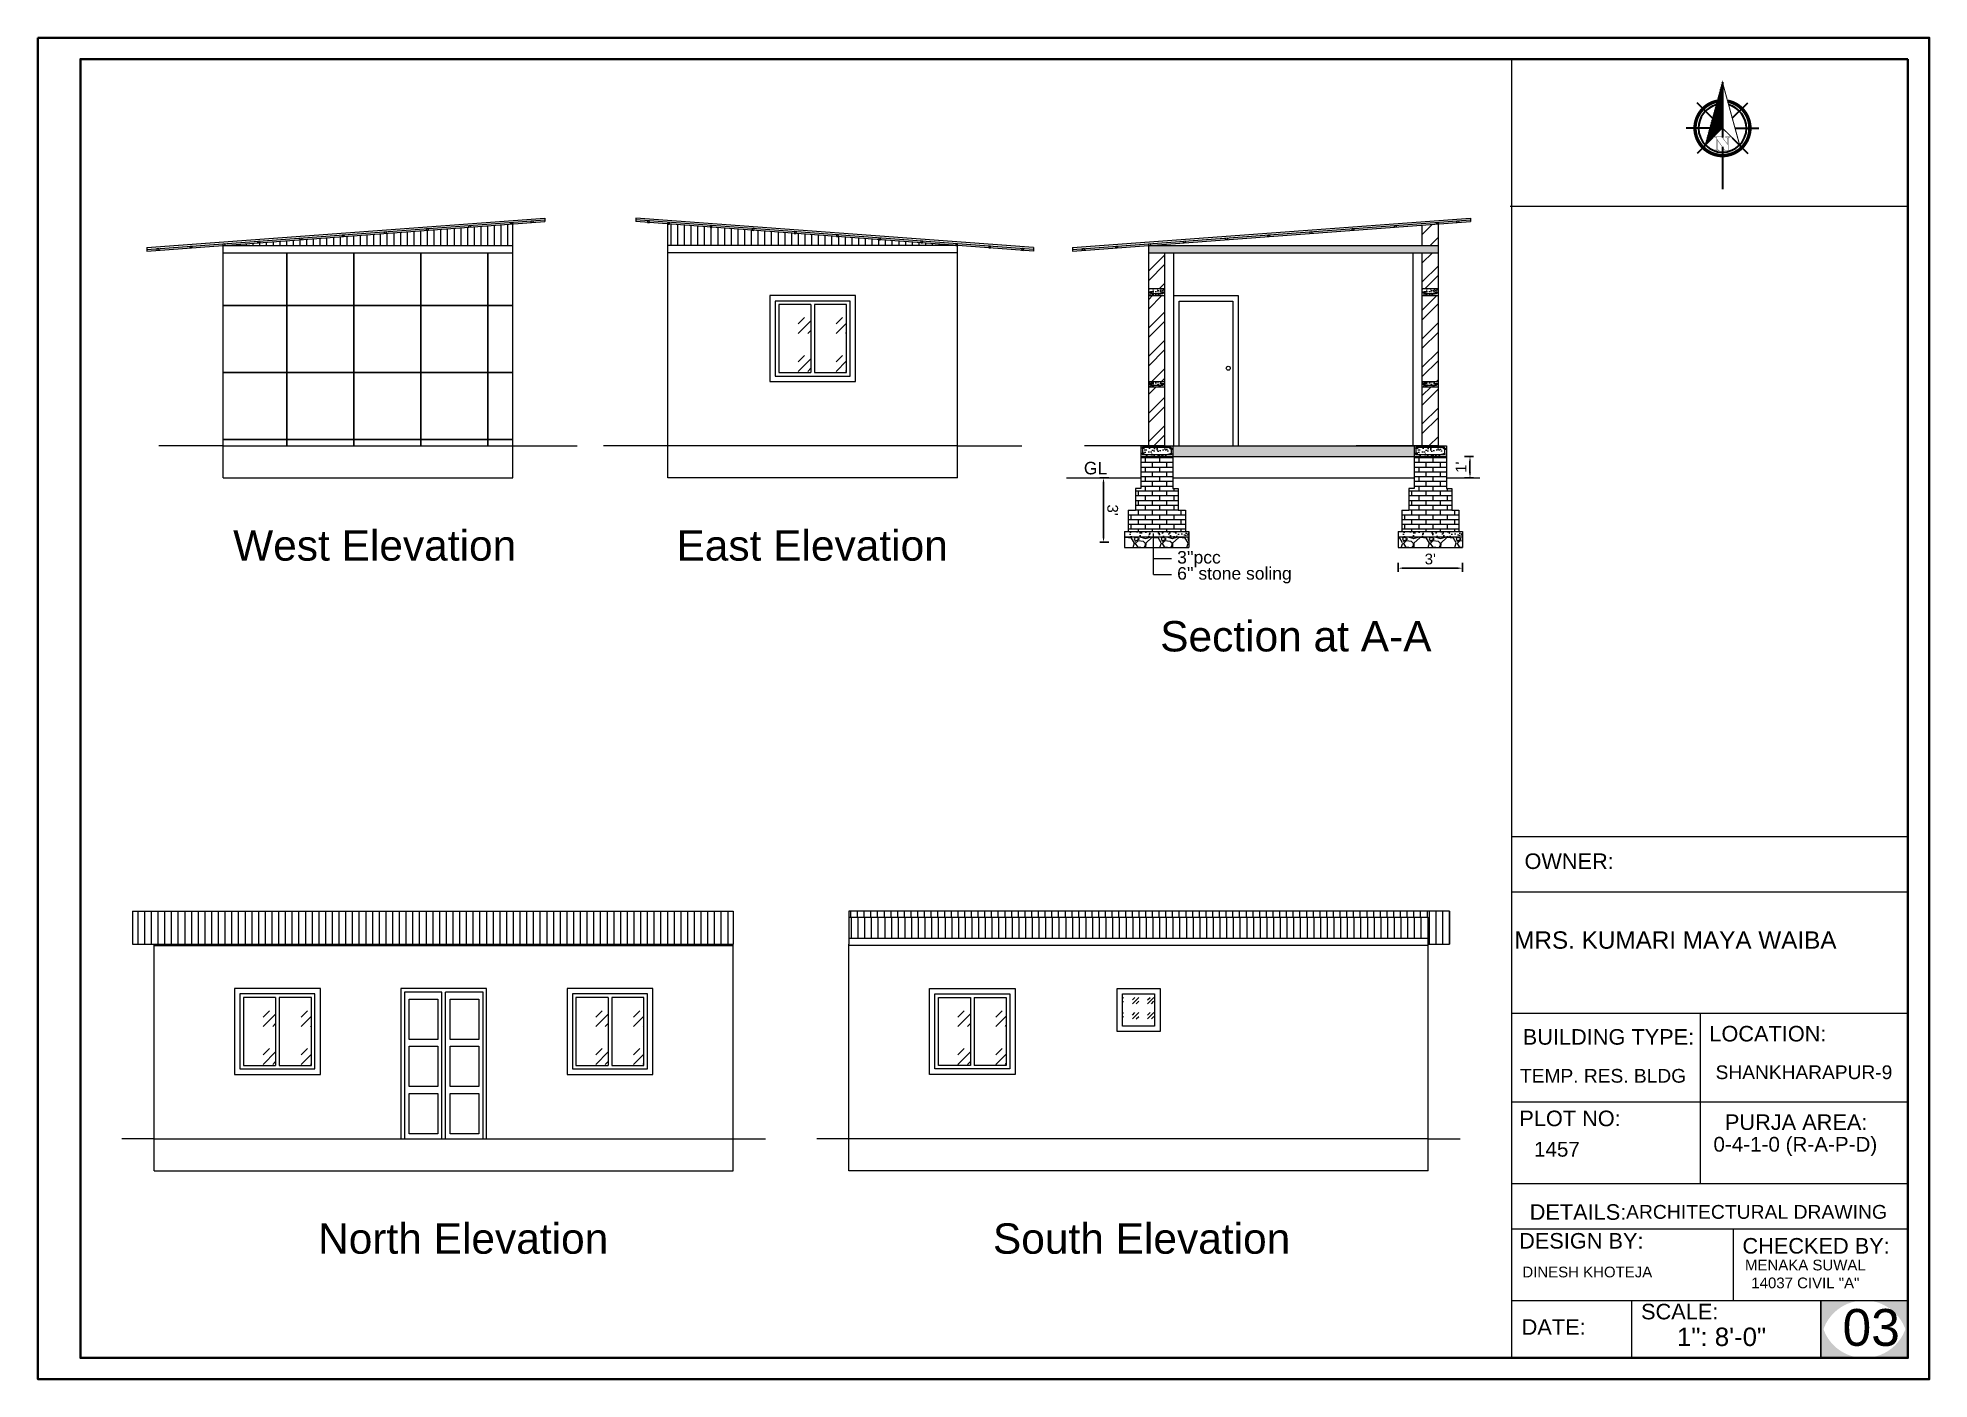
# Model space of a CAD drawing. Header units: inches. Extents: x 54699 to 80583, y -8431 to -3547.
# Drawn here: x 74997 to 76055, y -7188 to -6437 of the extents above; entities that cross this region are included whole.
import ezdxf

# ---------------------------------------------------------------- set-up
doc = ezdxf.new("R2010")
doc.units = ezdxf.units.IN
doc.header["$LTSCALE"] = 0.5
doc.header["$MEASUREMENT"] = 0
doc.header["$PDMODE"] = 66
for name, color, linetype, lineweight in [('1', 7, 'Continuous', 25), ('Dimention', 5, 'Continuous', 20), ('door', 202, 'Continuous', 5), ('Siteplan', 7, 'Continuous', 30), ('steps', 253, 'Continuous', 20), ('TEXT', 220, 'Continuous', 9), ('WALL - A', 1, 'Continuous', 40)]:
    doc.layers.add(name, color=color, linetype=linetype, lineweight=lineweight)
doc.layers.add('Normal Wall', color=7, linetype='Continuous', lineweight=35, true_color=0xffaf89)
doc.layers.add('Rear Wall', color=7, linetype='Continuous', lineweight=20, true_color=0xd4e480)
doc.layers.add('REBARS', color=5, linetype='Continuous')
doc.styles.add('Lettring Text', font='arial.ttf')
doc.styles.get("Standard").update_dxf_attribs({"font": 'arial.ttf'})
doc.styles.add('SwissBT', font='swiss.ttf', dxfattribs={"height": 12})
doc.dimstyles.new('Copy of Standard', dxfattribs={"dimtxt": 6, "dimasz": 2.875, "dimexe": 2, "dimexo": 4, "dimgap": 2, "dimtad": 1, "dimdec": 0, "dimrnd": 1, "dimzin": 0, "dimdsep": 46, "dimlunit": 4, "dimtxsty": 'Lettring Text', "dimcen": 0.1, "dimclrd": 7, "dimclre": 7, "dimclrt": 7, "dimazin": 0, "dimtfac": 0.645, "dimtdec": 0, "dimtmove": 1, "dimatfit": 0, "dimfxl": 3, "dimfxlon": 1, "dimtfillclr": 256, "dimtolj": 1, "dimtzin": 0, "dimlwd": -1, "dimlwe": -1, "dimarcsym": 2})
pattern_1 = [(45, (-287089.584, 24050.212), (21.21320344, 0), [12.5, -17.5]), (45, (-287084.28, 24050.212), (21.21320344, 0), [5, -25]), (45, (-287089.584, 24055.516), (21.21320344, 0), [5, -25])]
pattern_2 = [(45, (-287000.255, 23662.424), (21.21320344, 0), [12.5, -17.5]), (45, (-286994.952, 23662.424), (21.21320344, 0), [5, -25]), (45, (-287000.255, 23667.728), (21.21320344, 0), [5, -25])]
pattern_3 = [(45, (-287202.91, 23662.424), (21.21320344, 0), [12.5, -17.5]), (45, (-287197.607, 23662.424), (21.21320344, 0), [5, -25]), (45, (-287202.91, 23667.728), (21.21320344, 0), [5, -25])]
pattern_4 = [(45, (-287388.91, 23662.424), (21.21320344, 0), [12.5, -17.5]), (45, (-287383.607, 23662.424), (21.21320344, 0), [5, -25]), (45, (-287388.91, 23667.728), (21.21320344, 0), [5, -25])]
pattern_5 = [(45, (-285433.003, 24050.212), (-7.9549513, 7.9549513), []), (45, (-285427.7, 24050.212), (-7.9549513, 7.9549513), [])]
pattern_6 = [(228.0127875, (-285422.2029, 24065.2122), (-120, -135), [2.01804, -199.7863207]), (184.96974073, (-285423.5529, 24063.7122), (180, 15), [3.46302, -342.8388714]), (132.51044708, (-285427.0029, 24063.4122), (150, -165), [2.44182, -241.74048894]), (267.273689, (-285432.8529, 24059.6622), (15, 300), [3.15357, -312.2033706]), (292.83365418, (-285433.0029, 24056.5122), (-75, 180), [3.092325, -306.1405969]), (357.273689, (-285431.8029, 24053.6622), (-300, 15), [3.15357, -312.2033706]), (37.69424047, (-285428.6529, 24053.5122), (-195, -150), [4.170435, -412.87272823]), (72.25532837, (-285425.3529, 24056.0622), (105, 330), [3.93732, -389.79482245]), (121.42956562, (-285424.1529, 24059.8122), (-120, 195), [3.16425, -313.26109665]), (175.2363583, (-285425.8029, 24062.5122), (165, -15), [3.61248, -177.0114387]), (222.3974378, (-285429.4029, 24062.8122), (-180, -165), [4.67172, -462.5006251]), (138.81407483, (-285418.0029, 24059.5122), (-105, 90), [1.594515, -157.8576722]), (171.4692344, (-285419.2029, 24060.5622), (195, -30), [3.033555, -300.32267124]), (225, (-285422.203, 24061.012), (-2e-15, -15), [2.121315, -19.09188844]), (203.1985905, (-285423.253, 24062.8122), (75, 30), [1.14237, -113.0942266]), (291.8014095, (-285424.303, 24062.3622), (-15, 45), [1.615545, -79.1619271]), (30.9637565, (-285423.703, 24060.8622), (45, 30), [2.623935, -84.8403434]), (161.5650512, (-285421.453, 24062.212), (30, -15), [1.897365, -45.5367999]), (16.38954033, (-285433.0029, 24062.3622), (150, 45), [2.658, -263.1426772]), (70.34617594, (-285430.4529, 24063.1122), (-60, -165), [2.229915, -220.7611162]), (293.1985905, (-285421.453, 24065.2122), (-30, 75), [2.284725, -111.9518716]), (343.61045967, (-285420.5529, 24063.1122), (-150, 45), [2.658, -263.1426772]), (339.4439548, (-285433.003, 24053.0622), (-75, 30), [2.5632, -125.5968562]), (294.77514057, (-285430.6029, 24052.1622), (-75, 165), [2.14767, -212.61964595]), (66.8014095, (-285421.303, 24050.2122), (30, 75), [2.284725, -111.9518716]), (17.35402464, (-285420.4029, 24052.3122), (-195, -60), [2.514465, -248.9313542]), (69.4439548, (-285428.653, 24050.2122), (-30, -75), [1.2816, -126.8784562]), (101.3099325, (-285422.203, 24050.2122), (-15, 60), [0.76485, -75.7204427]), (165.9637565, (-285422.353, 24050.9622), (45, -15), [3.092325, -58.7542594]), (186.00900596, (-285425.3529, 24051.7122), (150, 15), [2.86575, -283.7088476]), (303.6900675, (-285423.703, 24059.5122), (-15, 30), [2.16333, -51.91993913]), (353.15722659, (-285422.5029, 24057.7122), (255, -30), [3.77691, -373.91343936]), (60.9453959, (-285418.7529, 24057.2622), (-60, -105), [1.54434, -152.8901121]), (90, (-285418.003, 24058.612), (-15, 15), [0.9, -14.1]), (120.25643716, (-285425.6529, 24052.1622), (60, -105), [2.08386, -206.30279984]), (48.0127875, (-285426.7029, 24053.9622), (120, 135), [4.03608, -197.7682807]), (0, (-285424.003, 24056.962), (15, 15), [3.9, -11.1]), (325.30484647, (-285420.1029, 24056.9622), (150, -105), [2.37171, -234.7991145]), (254.0546041, (-285418.153, 24055.6122), (-15, -60), [2.18403, -107.01761834]), (207.64597536, (-285418.7529, 24053.5122), (-285, -150), [3.555975, -352.04211273]), (175.42607874, (-285421.9029, 24051.8622), (-195, 15), [3.761985, -372.4361011])]
pattern_7 = [(50, (11295.164, 109846.567), (5.73808146, -0.50201708), [0.6, -6.6]), (355, (11295.164, 109846.567), (-1.11001067, 6.01753707), [0.48, -5.28]), (100.4514, (11295.6424, 109846.525), (4.62807505, 5.51551634), [0.50992152, -5.6091369]), (46.1842, (11295.164, 109848.167), (8.5379284, -1.3241521), [0.9, -9.9]), (96.6356, (11295.876, 109848.057), (7.47730164, 7.79294297), [0.7648823, -8.413704]), (351.1842, (11295.164, 109848.167), (7.47729556, 7.7929488), [0.72, -7.92]), (21, (11295.964, 109847.767), (4.77525642, -3.22095113), [0.6, -6.6]), (326, (11295.964, 109847.767), (1.94652266, 5.80120036), [0.48, -5.28]), (71.4514, (11296.362, 109847.4985), (6.72178103, 2.58024397), [0.50992152, -5.6091369]), (37.5, (11295.1642, 109846.567), (0.097278843, 2.66315083), [0, -5.216, 0, -5.36, 0, -5.3]), (7.5, (11295.1642, 109846.567), (2.1045563, 3.155293695), [0, -3.056, 0, -5.096, 0, -2.02]), (327.5, (11293.3802, 109846.567), (4.27057949, -0.180438974), [0, -2, 0, -6.24, 0, -8.28]), (317.5, (11292.5802, 109846.567), (4.66548935, 0.80083986), [0, -2.6, 0, -4.144, 0, -5.88])]
pattern_8 = [(50, (11448.164, 109846.567), (5.73808146, -0.50201708), [0.6, -6.6]), (355, (11448.164, 109846.567), (-1.11001067, 6.01753707), [0.48, -5.28]), (100.4514, (11448.6424, 109846.525), (4.62807505, 5.51551634), [0.50992152, -5.6091369]), (46.1842, (11448.164, 109848.167), (8.5379284, -1.3241521), [0.9, -9.9]), (96.6356, (11448.876, 109848.057), (7.47730164, 7.79294297), [0.7648823, -8.413704]), (351.1842, (11448.164, 109848.167), (7.47729556, 7.7929488), [0.72, -7.92]), (21, (11448.964, 109847.767), (4.77525642, -3.22095113), [0.6, -6.6]), (326, (11448.964, 109847.767), (1.94652266, 5.80120036), [0.48, -5.28]), (71.4514, (11449.362, 109847.4985), (6.72178103, 2.58024397), [0.50992152, -5.6091369]), (37.5, (11448.1642, 109846.567), (0.097278843, 2.66315083), [0, -5.216, 0, -5.36, 0, -5.3]), (7.5, (11448.1642, 109846.567), (2.1045563, 3.155293695), [0, -3.056, 0, -5.096, 0, -2.02]), (327.5, (11446.3802, 109846.567), (4.27057949, -0.180438974), [0, -2, 0, -6.24, 0, -8.28]), (317.5, (11445.5802, 109846.567), (4.66548935, 0.80083986), [0, -2.6, 0, -4.144, 0, -5.88])]

msp = doc.modelspace()

# ---------------------------------------------------------------- texts
at = {"color": 0}
for s, p in [('OWNER:', (75829.1, -6902.5)), ('LOCATION:', (75932.5, -6999))]:
    msp.add_text(s, height=8.7, dxfattribs=at).set_placement(p)
at = {"color": 7, "linetype": 'ByBlock', "lineweight": 5}
for s, insert, char_height, width, attachment_point in [('{\\fArial CE|b0|i0|c0|p34;GL}', (75582.6, -6674.7), 7, 174.101, 1), ('{\\fArial CE|b0|i0|c238|p34;\\P\\fArial CE|b0|i0|c0|p34;\\H2.8333x;West Elevation}', (75185.9, -6716.6), 6, 232.962, 5), ('{\\fArial CE|b0|i0|c238|p34;\\P\\fArial CE|b0|i0|c0|p34;\\H2.8333x;East Elevation}', (75430.6, -6716.6), 6, 232.962, 5), ("{\\fArial CE|b0|i0|c238|p34;3'}'{\\fArial CE|b0|i0|c238|p34;pcc}", (75634.8, -6724.6), 7, 174.101, 1), ("{\\fArial CE|b0|i0|c0|p34;6\\fArial CE|b0|i0|c238|p34;'}'{\\fArial CE|b0|i0|c238|p34; \\fArial CE|b0|i0|c0|p34;stone\\fArial CE|b0|i0|c238|p34; soling}", (75634.8, -6733.6), 7, 174.101, 1), ('{\\fArial CE|b0|i0|c238|p34;\\P\\H2.8333x;Section at A-A}', (75701.2, -6767.4), 6, 232.962, 5), ('{\\fArial CE|b0|i0|c238|p34;\\P\\fArial CE|b0|i0|c0|p34;\\H2.8333x;North Elevation}', (75235.4, -7104.4), 6, 232.962, 5), ('{\\fArial CE|b0|i0|c238|p34;\\P\\fArial CE|b0|i0|c0|p34;\\H2.8333x;South Elevation}', (75614.9, -7104.4), 6, 232.962, 5)]:
    msp.add_mtext(s, dxfattribs=dict(at, insert=insert, char_height=char_height, width=width, attachment_point=attachment_point))
at = {"layer": 'TEXT', "color": 0}
for s, height, p in [('OWNER:', 8.7, (75829.1, -6902.5)), ('LOCATION:', 8.7, (75932.5, -6999)), ('CHECKED BY:', 8.704, (75951, -7117.7)), ('CHECKED BY:', 8.704, (75951, -7117.7)), ('SCALE:', 8.7, (75894.3, -7154.5)), ('SCALE:', 8.7, (75894.3, -7154.5))]:
    msp.add_text(s, height=height, dxfattribs=at).set_placement(p)
at = {"layer": 'TEXT', "color": 0, "linetype": 'ByBlock', "style": 'SwissBT'}
for s, insert, char_height, width, attachment_point in [('MRS. KUMARI MAYA WAIBA', (75913.5, -6937.4), 9.72, 217.511, 2), ('ARCHITECTURAL DRAWING', (75885.9, -7090.5), 7.74, 268.532, 1), ('DINESH KHOTEJA', (75827.9, -7125), 6, 201.528, 1), ('MENAKA SUWAL\\P14037 CIVIL "A"', (75986.2, -7121.1), 6, 88.549, 2)]:
    msp.add_mtext(s, dxfattribs=dict(at, insert=insert, char_height=char_height, width=width, attachment_point=attachment_point))
at = {"layer": 'TEXT', "color": 0, "attachment_point": 1}
for s, insert, char_height, width in [('BUILDING TYPE:', (75828.1, -6992.1), 8.704, 148.555), ('BUILDING TYPE:', (75828.1, -6992.1), 8.704, 148.555), ('PLOT NO: ', (75826.2, -7037.7), 8.7, 138.027), ('PLOT NO: ', (75826.2, -7037.7), 8.7, 138.027), ('PURJA AREA:', (75941.2, -7039.8), 8.704, 197.582), ('PURJA AREA:', (75941.2, -7039.8), 8.704, 197.582), ('DETAILS: ', (75832, -7090.1), 8.7, 138.027), ('DESIGN BY:', (75826.1, -7106.2), 8.7, 138.027), ('DESIGN BY:', (75826.1, -7106.2), 8.7, 138.027), ('DATE:', (75827.5, -7154.4), 8.7, 34.818)]:
    msp.add_mtext(s, dxfattribs=dict(at, insert=insert, char_height=char_height, width=width))
at = {"layer": 'TEXT', "color": 0, "linetype": 'ByBlock', "insert": (75826.6, -7014.4), "char_height": 7.671, "width": 381.035, "attachment_point": 1}
msp.add_mtext('TEMP. RES. BLDG', dxfattribs=at)
at = {"layer": 'TEXT', "color": 0, "linetype": 'ByBlock', "insert": (75936, -7012.4), "char_height": 7.671, "attachment_point": 1}
msp.add_mtext_dynamic_manual_height_columns('SHANKHARAPUR-9', width=381.035, gutter_width=1.53, heights=[0], dxfattribs=at)
at = {"layer": 'TEXT', "color": 0, "style": 'SwissBT'}
for s, insert, char_height, width, attachment_point in [('1457', (75834.4, -7055.2), 8.26, 163.214, 1), ('0-4-1-0 (R-A-P-D)', (75980.6, -7052.4), 8.256, 163.214, 2), ('03', (76007, -7148.7), 20.64, 20.158, 1)]:
    msp.add_mtext(s, dxfattribs=dict(at, insert=insert, char_height=char_height, width=width, attachment_point=attachment_point))
at = {"layer": 'TEXT', "color": 0, "ltscale": 0.5, "insert": (75914.4, -7159.1), "char_height": 10.32, "width": 127.534, "attachment_point": 1, "style": 'SwissBT'}
msp.add_mtext('1": 8\'-0"', dxfattribs=at)
msp.add_mtext('1": 8\'-0"', dxfattribs=at)

# ---------------------------------------------------------------- blocks, each defined once
blk = doc.blocks.new('*X743')
at = {"color": 0}
for p, q in [((145.96, -414.6), (147.62, -412.94)), ((146.16, -413.87), (147.62, -412.41)), ((146.36, -413.14), (147.62, -411.88)), ((146.55, -412.41), (147.62, -411.35)), ((146.75, -411.68), (147.62, -410.82)), ((146.95, -410.95), (147.62, -410.29)), ((147.15, -410.22), (147.62, -409.76)), ((147.35, -409.49), (147.62, -409.23)), ((147.55, -408.76), (147.62, -408.7)), ((143.76, -422.63), (147.62, -418.77)), ((143.96, -421.9), (147.62, -418.24)), ((144.16, -421.17), (147.62, -417.71)), ((144.36, -420.44), (147.62, -417.18)), ((144.56, -419.71), (147.62, -416.65)), ((144.76, -418.98), (147.62, -416.12)), ((144.96, -418.25), (147.62, -415.59)), ((145.16, -417.52), (147.62, -415.06)), ((145.36, -416.79), (147.62, -414.53)), ((145.56, -416.06), (147.62, -414)), ((145.76, -415.33), (147.62, -413.47)), ((142.76, -426.28), (147.62, -421.42)), ((142.96, -425.55), (147.62, -420.89)), ((143.16, -424.82), (147.62, -420.36)), ((143.36, -424.09), (147.62, -419.83)), ((143.56, -423.36), (147.62, -419.3))]:
    blk.add_line(p, q, dxfattribs=at)
blk = doc.blocks.new('NORTH_15')
for p, q in [((-2.87, 2.87), (-7.37, 7.37)), ((0, 3.66), (0, 10.62)), ((2.87, 2.87), (7.37, 7.37)), ((-13.37, 0), (2.72, 0)), ((5.49, 0), (17.83, 0)), ((-2.87, -2.87), (-7.37, -7.37)), ((0, -3.66), (0, -10.62)), ((2.87, -2.87), (7.37, -7.37))]:
    blk.add_line(p, q)
at = {"const_width": 1}
for points in [[(0, -8, 1), (0, 8, 0.359415), (-7.86, 1.52, 1)], [(-7.86, -1.52, 0.359415), (0, -8, 1)]]:
    blk.add_lwpolyline(points, format="xyb", dxfattribs=at)
for points, const_width in [([(4.96, -5.01), (-13.37, 0), (4.9, 5), (0, 0), (4.96, -5.01)], 0.3), ([(5.93, -1.55), (6, -1.55), (6.07, -1.54), (6.13, -1.53), (6.17, -1.52), (6.22, -1.51), (6.26, -1.49), (6.28, -1.47), (6.3, -1.45), (6.32, -1.42), (6.33, -1.39), (6.35, -1.34), (6.36, -1.29), (6.37, -1.23), (6.38, -1.16), (6.38, -1.08), (6.38, -1), (6.54, -1), (6.54, -2.34), (6.38, -2.34), (6.38, -2.3), (6.38, -2.23), (6.38, -2.16), (6.37, -2.09), (6.36, -2.04), (6.35, -1.99), (6.33, -1.95), (6.32, -1.91), (6.3, -1.88), (6.28, -1.86), (6.26, -1.83), (6.22, -1.81), (6.18, -1.8), (6.13, -1.78), (6.07, -1.77), (6.01, -1.76), (5.95, -1.76), (2.66, -1.76), (2.66, -2.34), (2.5, -2.34), (2.5, -0.16), (4.71, 1.44), (3.14, 1.44), (3.07, 1.44), (3, 1.43), (2.94, 1.42), (2.89, 1.41), (2.85, 1.4), (2.81, 1.38), (2.78, 1.36), (2.76, 1.34), (2.74, 1.31), (2.72, 1.27), (2.7, 1.22), (2.69, 1.17), (2.68, 1.11), (2.67, 1.04), (2.66, 0.97), (2.66, 0.89), (2.66, 0.87), (2.5, 0.87), (2.5, 2.21), (2.66, 2.21), (2.66, 2.17), (2.66, 2.09), (2.67, 2.03), (2.68, 1.97), (2.69, 1.91), (2.7, 1.86), (2.71, 1.82), (2.73, 1.78), (2.75, 1.76), (2.77, 1.74), (2.8, 1.72), (2.85, 1.7), (2.89, 1.68), (2.94, 1.67), (3, 1.66), (3.07, 1.66), (3.14, 1.66), (6.54, 1.66), (6.54, 0.75), (3.33, -1.55), (5.93, -1.55), (5.93, -1.55)], 0.1)]:
    blk.add_lwpolyline(points, dxfattribs=dict(const_width=const_width))
for start, end in [(90, 164.973), (270, 90), (195.027, 270)]:
    blk.add_arc((0, 0), 7, start, end)
at = {"rotation": 90}
blk.add_blockref('*X743', (-421.89, -147.62), dxfattribs=at)
blk = doc.blocks.new('A$C0BDB7EE9')
at = {"layer": 'Siteplan', "xscale": 2.999999999999779, "yscale": 2.999999999999779, "zscale": 2.999999999999779, "rotation": 247.8612575918487}
blk.add_blockref('NORTH_15', (20.2, 49.5), dxfattribs=at)
blk = doc.blocks.new('A$C327B4BBD')
at = {"layer": 'Dimention', "ltscale": 0.3, "xscale": 1.171875000000082, "yscale": 1.171875000000082, "zscale": 1.171875000000082, "rotation": 112.1387424081494}
blk.add_blockref('A$C0BDB7EE9', (16.1, 0), dxfattribs=at)
blk = doc.blocks.new('*D810')
at = {"color": 7, "transparency": 16777216}
for p, q in [((75596.6, -6683.7), (75591.6, -6683.7)), ((75593.6, -6716.8), (75593.6, -6686.5)), ((75596.6, -6719.7), (75591.6, -6719.7))]:
    blk.add_line(p, q, dxfattribs=at)
at = {"color": 7, "linetype": 'ByBlock', "transparency": 16777216}
for points in [[(75594.1, -6686.5), (75593.1, -6686.5), (75593.6, -6683.7)], [(75594.1, -6716.8), (75593.1, -6716.8), (75593.6, -6719.7)]]:
    blk.add_solid(points, dxfattribs=at)
at = {"layer": 'Defpoints', "color": 0, "linetype": 'ByBlock', "transparency": 16777216}
for p in [(75593.6, -6683.7), (75605.4, -6683.7), (75605.4, -6719.7)]:
    blk.add_point(p, dxfattribs=at)
at = {"color": 7, "linetype": 'ByBlock', "lineweight": 5, "transparency": 16777216, "insert": (75598.7, -6701.7), "char_height": 6, "attachment_point": 5, "rotation": 270.0012, "style": 'Lettring Text'}
blk.add_mtext("\\A1;3'", dxfattribs=at)
blk = doc.blocks.new('*D812')
at = {"color": 7, "transparency": 16777216}
for p, q in [((75795.6, -6671.7), (75800.6, -6671.7)), ((75798.6, -6680.8), (75798.6, -6674.5)), ((75795.6, -6683.7), (75800.6, -6683.7))]:
    blk.add_line(p, q, dxfattribs=at)
at = {"color": 7, "linetype": 'ByBlock', "transparency": 16777216}
for points in [[(75798.1, -6674.5), (75799.1, -6674.5), (75798.6, -6671.7)], [(75798.1, -6680.8), (75799.1, -6680.8), (75798.6, -6683.7)]]:
    blk.add_solid(points, dxfattribs=at)
at = {"layer": 'Defpoints', "color": 0, "linetype": 'ByBlock', "transparency": 16777216}
for p in [(75785.4, -6671.7), (75798.6, -6671.7), (75785.4, -6683.7)]:
    blk.add_point(p, dxfattribs=at)
at = {"color": 7, "linetype": 'ByBlock', "lineweight": 5, "transparency": 16777216, "insert": (75793.6, -6677.7), "char_height": 6, "attachment_point": 5, "rotation": 90, "style": 'Lettring Text'}
blk.add_mtext("\\A1;1'", dxfattribs=at)
blk = doc.blocks.new('*D811')
at = {"color": 7, "transparency": 16777216}
for p, q in [((75758.4, -6731.2), (75758.4, -6736.2)), ((75761.3, -6734.2), (75791.5, -6734.2)), ((75794.4, -6731.2), (75794.4, -6736.2))]:
    blk.add_line(p, q, dxfattribs=at)
at = {"color": 7, "linetype": 'ByBlock', "transparency": 16777216}
for points in [[(75761.3, -6733.7), (75761.3, -6734.7), (75758.4, -6734.2)], [(75791.5, -6733.7), (75791.5, -6734.7), (75794.4, -6734.2)]]:
    blk.add_solid(points, dxfattribs=at)
at = {"layer": 'Defpoints', "color": 0, "linetype": 'ByBlock', "transparency": 16777216}
for p in [(75758.4, -6719.7), (75794.4, -6719.7), (75794.4, -6734.2)]:
    blk.add_point(p, dxfattribs=at)
at = {"color": 7, "linetype": 'ByBlock', "lineweight": 5, "transparency": 16777216, "insert": (75776.4, -6729.1), "char_height": 6, "attachment_point": 5, "style": 'Lettring Text'}
blk.add_mtext("\\A1;3'", dxfattribs=at)

# ---------------------------------------------------------------- dimensions: what is measured, and where the dimension line sits
at = {"color": 7, "linetype": 'ByBlock', "lineweight": 5}
dim = msp.add_linear_dim(base=(75798.6, -6671.7), p1=(75785.4, -6683.7), p2=(75785.4, -6671.7), angle=90, dimstyle='Copy of Standard', dxfattribs=at)
dim.commit()
dim.dimension.update_dxf_attribs({"geometry": '*D812', "text_midpoint": (75793.6, -6677.7)})
dim = msp.add_aligned_dim(p1=(75605.4, -6719.7), p2=(75605.4, -6683.7), distance=11.8, dimstyle='Copy of Standard', dxfattribs=at)
dim.commit()
dim.dimension.update_dxf_attribs({"geometry": '*D810', "text_midpoint": (75598.7, -6701.7)})
dim = msp.add_linear_dim(base=(75794.4, -6734.2), p1=(75758.4, -6719.7), p2=(75794.4, -6719.7), dimstyle='Copy of Standard', dxfattribs=at)
dim.commit()
dim.dimension.update_dxf_attribs({"geometry": '*D811', "text_midpoint": (75776.4, -6729.1)})

# ---------------------------------------------------------------- hatches: boundary and pattern name
at = {"linetype": 'ByBlock', "lineweight": 5}
h = msp.add_hatch(dxfattribs=at)
h.set_pattern_fill('AR-CONC', scale=0.5, style=0)
h.set_pattern_definition([(50, (29379.986, 62226.096), (3.58630091, -0.31376067), [0.375, -4.125]), (355, (29379.986, 62226.096), (-0.69375667, 3.76096067), [0.3, -3.3]), (100.4514, (29380.2848, 62226.0698), (2.89254691, 3.44719771), [0.31870095, -3.50571056]), (46.1842, (29379.986, 62227.096), (5.33620524, -0.82759507), [0.5625, -6.1875]), (96.6356, (29380.4306, 62227.027), (4.67331353, 4.87058935), [0.47805144, -5.258565]), (351.1842, (29379.986, 62227.096), (4.67330973, 4.870593), [0.45, -4.95]), (21, (29380.486, 62226.846), (2.98453526, -2.01309445), [0.375, -4.125]), (326, (29380.486, 62226.846), (1.21657666, 3.62575023), [0.3, -3.3]), (71.4514, (29380.7346, 62226.6782), (4.20111314, 1.61265248), [0.31870095, -3.50571056]), (37.5, (29379.9859, 62226.096), (0.060799277, 1.66446927), [0, -3.26, 0, -3.35, 0, -3.3125]), (7.5, (29379.9859, 62226.096), (1.315347687, 1.97205856), [0, -1.91, 0, -3.185, 0, -1.2625]), (327.5, (29378.8709, 62226.096), (2.66911218, -0.112774359), [0, -1.25, 0, -3.9, 0, -5.175]), (317.5, (29378.371, 62226.096), (2.91593085, 0.50052491), [0, -1.625, 0, -2.59, 0, -3.675])])
h.paths.add_polyline_path([(75627.9, -6577.7), (75618.9, -6577.7), (75618.9, -6581.7), (75627.9, -6581.7)])
edge = h.paths.add_edge_path(flags=16)
edge.add_arc((75626.8, -6580.3), 0.496, 180, 268.058, ccw=False)
edge.add_arc((75626.8, -6580.3), 0.496, 0, 180, ccw=False)
edge.add_arc((75626.8, -6580.3), 0.496, -91.942, 0, ccw=False)
edge.add_line((75626.8, -6580.8), (75620, -6580.8))
edge.add_arc((75620, -6580.3), 0.496, 180, 271.942, ccw=False)
edge.add_arc((75620, -6580.3), 0.496, 0, 180, ccw=False)
edge.add_arc((75620, -6580.3), 0.496, -88.058, 0, ccw=False)
edge.add_line((75620, -6580.8), (75626.8, -6580.8))
h = msp.add_hatch(color=7, dxfattribs=at)
h.paths.add_polyline_path([(75627.3, -6580, 0.414214), (75626.8, -6579.5), (75626.7, -6579.6, 0.315664), (75626.3, -6580, 1)])
h.paths.add_polyline_path([(75620.2, -6579.6), (75620, -6579.5, 0.414214), (75619.5, -6580, 0.404321), (75620, -6580.5), (75620, -6580.5, 0.404321), (75620.5, -6580, 0.315664)])
h = msp.add_hatch(dxfattribs=at)
h.set_pattern_fill('AR-CONC', scale=0.5, style=0)
h.set_pattern_definition([(50, (29532.986, 62226.096), (3.58630091, -0.31376067), [0.375, -4.125]), (355, (29532.986, 62226.096), (-0.69375667, 3.76096067), [0.3, -3.3]), (100.4514, (29533.2848, 62226.0698), (2.89254691, 3.44719771), [0.31870095, -3.50571056]), (46.1842, (29532.986, 62227.096), (5.33620524, -0.82759507), [0.5625, -6.1875]), (96.6356, (29533.4306, 62227.027), (4.67331353, 4.87058935), [0.47805144, -5.258565]), (351.1842, (29532.986, 62227.096), (4.67330973, 4.870593), [0.45, -4.95]), (21, (29533.486, 62226.846), (2.98453526, -2.01309445), [0.375, -4.125]), (326, (29533.486, 62226.846), (1.21657666, 3.62575023), [0.3, -3.3]), (71.4514, (29533.7346, 62226.6782), (4.20111314, 1.61265248), [0.31870095, -3.50571056]), (37.5, (29532.9859, 62226.096), (0.060799277, 1.66446927), [0, -3.26, 0, -3.35, 0, -3.3125]), (7.5, (29532.9859, 62226.096), (1.315347687, 1.97205856), [0, -1.91, 0, -3.185, 0, -1.2625]), (327.5, (29531.8709, 62226.096), (2.66911218, -0.112774359), [0, -1.25, 0, -3.9, 0, -5.175]), (317.5, (29531.371, 62226.096), (2.91593085, 0.50052491), [0, -1.625, 0, -2.59, 0, -3.675])])
h.paths.add_polyline_path([(75780.9, -6577.7), (75771.9, -6577.7), (75771.9, -6581.7), (75780.9, -6581.7)])
edge = h.paths.add_edge_path(flags=16)
edge.add_arc((75779.8, -6580.3), 0.496, 180, 268.058, ccw=False)
edge.add_arc((75779.8, -6580.3), 0.496, 0, 180, ccw=False)
edge.add_arc((75779.8, -6580.3), 0.496, -91.942, 0, ccw=False)
edge.add_line((75779.8, -6580.8), (75773, -6580.8))
edge.add_arc((75773, -6580.3), 0.496, 180, 271.942, ccw=False)
edge.add_arc((75773, -6580.3), 0.496, 0, 180, ccw=False)
edge.add_arc((75773, -6580.3), 0.496, -88.058, 0, ccw=False)
edge.add_line((75773, -6580.8), (75779.8, -6580.8))
h = msp.add_hatch(color=7, dxfattribs=at)
h.paths.add_polyline_path([(75780.3, -6580, 0.414214), (75779.8, -6579.5), (75779.7, -6579.6, 0.315664), (75779.3, -6580, 1)])
h.paths.add_polyline_path([(75773.2, -6579.6), (75773, -6579.5, 0.414214), (75772.5, -6580, 0.404321), (75773, -6580.5), (75773, -6580.5, 0.404321), (75773.5, -6580, 0.315664)])
h = msp.add_hatch(dxfattribs=at)
h.set_pattern_fill('AR-CONC', scale=0.5, style=0)
h.set_pattern_definition([(50, (29379.986, 62175.096), (3.58630091, -0.31376067), [0.375, -4.125]), (355, (29379.986, 62175.096), (-0.69375667, 3.76096067), [0.3, -3.3]), (100.4514, (29380.2848, 62175.0698), (2.89254691, 3.44719771), [0.31870095, -3.50571056]), (46.1842, (29379.986, 62176.096), (5.33620524, -0.82759507), [0.5625, -6.1875]), (96.6356, (29380.4306, 62176.027), (4.67331353, 4.87058935), [0.47805144, -5.258565]), (351.1842, (29379.986, 62176.096), (4.67330973, 4.870593), [0.45, -4.95]), (21, (29380.486, 62175.846), (2.98453526, -2.01309445), [0.375, -4.125]), (326, (29380.486, 62175.846), (1.21657666, 3.62575023), [0.3, -3.3]), (71.4514, (29380.7346, 62175.6782), (4.20111314, 1.61265248), [0.31870095, -3.50571056]), (37.5, (29379.9859, 62175.096), (0.060799277, 1.66446927), [0, -3.26, 0, -3.35, 0, -3.3125]), (7.5, (29379.9859, 62175.096), (1.315347687, 1.97205856), [0, -1.91, 0, -3.185, 0, -1.2625]), (327.5, (29378.8709, 62175.096), (2.66911218, -0.112774359), [0, -1.25, 0, -3.9, 0, -5.175]), (317.5, (29378.371, 62175.096), (2.91593085, 0.50052491), [0, -1.625, 0, -2.59, 0, -3.675])])
h.paths.add_polyline_path([(75627.9, -6629.7), (75618.9, -6629.7), (75618.9, -6632.7), (75627.9, -6632.7)])
h.paths.add_polyline_path([(75626.8, -6631.8, -0.404321), (75626.3, -6631.3, -1), (75627.3, -6631.3, -0.424176), (75626.8, -6631.8), (75620, -6631.8, -0.424176), (75619.5, -6631.3, -1), (75620.5, -6631.3, -0.404321), (75620, -6631.8)], flags=16)
h = msp.add_hatch(color=7, dxfattribs=at)
h.paths.add_polyline_path([(75627.3, -6631.3, 0.414214), (75626.8, -6630.8), (75626.7, -6630.8, 0.315664), (75626.3, -6631.3, 1)])
h.paths.add_polyline_path([(75620.2, -6630.8), (75620, -6630.8, 0.414214), (75619.5, -6631.3, 0.404321), (75620, -6631.8), (75620, -6631.8, 0.404321), (75620.5, -6631.3, 0.315664)])
h = msp.add_hatch(dxfattribs=at)
h.set_pattern_fill('AR-CONC', scale=0.5, style=0)
h.set_pattern_definition([(50, (29532.986, 62175.096), (3.58630091, -0.31376067), [0.375, -4.125]), (355, (29532.986, 62175.096), (-0.69375667, 3.76096067), [0.3, -3.3]), (100.4514, (29533.2848, 62175.0698), (2.89254691, 3.44719771), [0.31870095, -3.50571056]), (46.1842, (29532.986, 62176.096), (5.33620524, -0.82759507), [0.5625, -6.1875]), (96.6356, (29533.4306, 62176.027), (4.67331353, 4.87058935), [0.47805144, -5.258565]), (351.1842, (29532.986, 62176.096), (4.67330973, 4.870593), [0.45, -4.95]), (21, (29533.486, 62175.846), (2.98453526, -2.01309445), [0.375, -4.125]), (326, (29533.486, 62175.846), (1.21657666, 3.62575023), [0.3, -3.3]), (71.4514, (29533.7346, 62175.6782), (4.20111314, 1.61265248), [0.31870095, -3.50571056]), (37.5, (29532.9859, 62175.096), (0.060799277, 1.66446927), [0, -3.26, 0, -3.35, 0, -3.3125]), (7.5, (29532.9859, 62175.096), (1.315347687, 1.97205856), [0, -1.91, 0, -3.185, 0, -1.2625]), (327.5, (29531.8709, 62175.096), (2.66911218, -0.112774359), [0, -1.25, 0, -3.9, 0, -5.175]), (317.5, (29531.371, 62175.096), (2.91593085, 0.50052491), [0, -1.625, 0, -2.59, 0, -3.675])])
h.paths.add_polyline_path([(75780.9, -6629.7), (75771.9, -6629.7), (75771.9, -6632.7), (75780.9, -6632.7)])
h.paths.add_polyline_path([(75779.8, -6631.8, -0.404321), (75779.3, -6631.3, -1), (75780.3, -6631.3, -0.424176), (75779.8, -6631.8), (75773, -6631.8, -0.424176), (75772.5, -6631.3, -1), (75773.5, -6631.3, -0.404321), (75773, -6631.8)], flags=16)
h = msp.add_hatch(color=7, dxfattribs=at)
h.paths.add_polyline_path([(75780.3, -6631.3, 0.414214), (75779.8, -6630.8), (75779.7, -6630.8, 0.315664), (75779.3, -6631.3, 1)])
h.paths.add_polyline_path([(75773.2, -6630.8), (75773, -6630.8, 0.414214), (75772.5, -6631.3, 0.404321), (75773, -6631.8), (75773, -6631.8, 0.404321), (75773.5, -6631.3, 0.315664)])
msp.add_hatch(color=0).paths.add_polyline_path([(76043.6, -7143.9), (76019.2, -7143.9, -0.414214), (76043.6, -7168.2)])
at = {"layer": '1', "ltscale": 5}
h = msp.add_hatch(dxfattribs=at)
h.set_pattern_fill('ANSI37', color=256, scale=300, angle=45, style=0)
h.set_pattern_definition([(90, (-285950.797, 24050.212), (-37.5, 0), []), (180, (-285950.797, 24050.212), (-4e-15, -37.5), [])])
h.paths.add_polyline_path([(75263.1, -6557.7), (75101.1, -6557.7), (75101.1, -6665.7), (75263.1, -6665.7)])
at = {"layer": 'door', "ltscale": 0.5}
h = msp.add_hatch(dxfattribs=at)
h.set_pattern_fill('AR-CONC', color=256, scale=0.8, style=0)
h.set_pattern_definition([(50, (-285433.003, 24050.212), (5.73808146, -0.50201708), [0.6, -6.6]), (355, (-285433.003, 24050.212), (-1.11001067, 6.01753707), [0.48, -5.28]), (100.4514445, (-285432.525, 24050.1704), (4.62807077, 5.51551993), [0.50992154, -5.6091369]), (46.1842, (-285433.003, 24051.812), (8.53793065, -1.32415425), [0.9, -9.9]), (96.6356355, (-285432.2914, 24051.702), (7.47729557, 7.7929488), [0.76488274, -8.41371008]), (351.184164, (-285433.003, 24051.812), (7.47729556, 7.7929488), [0.72, -7.92]), (21, (-285432.203, 24051.412), (4.77525642, -3.220951125), [0.6, -6.6]), (326, (-285432.203, 24051.412), (1.94652266, 5.80120036), [0.48, -5.28]), (71.4514447, (-285431.805, 24051.144), (6.72177901, 2.58024922), [0.50992152, -5.6091369]), (37.5, (-285433.003, 24050.2122), (0.097278843, 2.663150831), [0, -5.216, 0, -5.36, 0, -5.3]), (7.5, (-285433.003, 24050.2122), (2.1045563, 3.155293695), [0, -3.056, 0, -5.096, 0, -2.02]), (327.5, (-285434.787, 24050.2122), (4.27057949, -0.180438974), [0, -2, 0, -6.24, 0, -8.28]), (317.5, (-285435.587, 24050.2122), (4.665489355, 0.80083986), [0, -2.6, 0, -4.144, 0, -5.88])])
h.paths.add_polyline_path([(75780.9, -6557.7), (75780.9, -6553.7), (75618.9, -6553.7), (75618.9, -6557.7)])
h = msp.add_hatch(dxfattribs=at)
h.set_pattern_fill('GOST_GLASS', color=256, scale=2.5)
h.set_pattern_definition(pattern_1)
h.paths.add_polyline_path([(75429.9, -6586.7), (75411.9, -6586.7), (75411.9, -6624.7), (75429.9, -6624.7)])
h = msp.add_hatch(dxfattribs=at)
h.set_pattern_fill('GOST_GLASS', color=256, scale=2.5)
h.set_pattern_definition(pattern_1)
h.paths.add_polyline_path([(75449.9, -6586.7), (75431.9, -6586.7), (75431.9, -6624.7), (75449.9, -6624.7)])
at = {"layer": 'door', "ltscale": 0.5, "transparency": 33554648}
h = msp.add_hatch(dxfattribs=at)
h.set_pattern_fill('AR-BRSTD', color=256)
h.set_pattern_definition([(0, (-79778.9098, 20221.7726), (0, 2.667), []), (90, (-79778.9098, 20221.7726), (-4, 2.667), [2.667, -2.667])])
h.paths.add_polyline_path([(75632.4, -6671.7), (75614.4, -6671.7), (75614.4, -6689.7), (75632.4, -6689.7)])
h.paths.add_polyline_path([(75635.4, -6689.7), (75611.4, -6689.7), (75611.4, -6701.7), (75632.4, -6701.7), (75635.4, -6701.7)])
h.paths.add_polyline_path([(75639.4, -6701.7), (75632.4, -6701.7), (75611.4, -6701.7), (75607.4, -6701.7), (75607.4, -6713.7), (75639.4, -6713.7)])
at = {"layer": 'door', "ltscale": 0.5}
h = msp.add_hatch(dxfattribs=at)
h.set_pattern_fill('AR-CONC', color=256, scale=0.8, style=0)
h.set_pattern_definition(pattern_7)
h.paths.add_polyline_path([(75632.4, -6665.7), (75614.4, -6665.7), (75614.4, -6671.7), (75632.4, -6671.7), (75632.4, -6666.6)])
h.paths.add_polyline_path([(75631.4, -6666.6), (75631.4, -6670.7), (75615.4, -6670.7), (75615.4, -6666.6), (75615.7, -6666.6, -0.049683), (75615.8, -6666.6)], flags=16)
h.paths.add_polyline_path([(75631.4, -6666.9, -1), (75630.7, -6666.9, -1)], flags=0)
h.paths.add_polyline_path([(75631.4, -6670.3, -1), (75630.7, -6670.3, -1)], flags=16)
h.paths.add_polyline_path([(75616.1, -6670.3, -1), (75615.4, -6670.3, -1)], flags=16)
h = msp.add_hatch(dxfattribs=at)
h.set_pattern_fill('AR-CONC', color=256, scale=0.8, style=0)
h.set_pattern_definition(pattern_7)
h.paths.add_polyline_path([(75631.4, -6666.6), (75615.4, -6666.6), (75615.4, -6670.7), (75631.4, -6670.7)])
h = msp.add_hatch(color=256, dxfattribs=at)
h.paths.add_polyline_path([(75616.1, -6666.9, 0.385424), (75615.8, -6666.6), (75615.7, -6666.6, 0.385424), (75615.4, -6666.9, 1)])
h.paths.add_polyline_path([(75615.4, -6670.3, 1), (75616.1, -6670.3, 1)])
h.paths.add_polyline_path([(75630.7, -6666.9, 1), (75631.4, -6666.9, 1)])
h.paths.add_polyline_path([(75630.7, -6670.3, 1), (75631.4, -6670.3, 1)])
at = {"layer": 'door', "ltscale": 0.5, "transparency": 33554648}
h = msp.add_hatch(dxfattribs=at)
h.set_pattern_fill('AR-BRSTD', color=256)
h.set_pattern_definition([(0, (-79625.9098, 20221.7726), (0, 2.667), []), (90, (-79625.9098, 20221.7726), (-4, 2.667), [2.667, -2.667])])
h.paths.add_polyline_path([(75785.4, -6671.7), (75767.4, -6671.7), (75767.4, -6689.7), (75785.4, -6689.7)])
h.paths.add_polyline_path([(75788.4, -6689.7), (75764.4, -6689.7), (75764.4, -6701.7), (75785.4, -6701.7), (75788.4, -6701.7)])
h.paths.add_polyline_path([(75792.4, -6701.7), (75785.4, -6701.7), (75764.4, -6701.7), (75760.4, -6701.7), (75760.4, -6713.7), (75792.4, -6713.7)])
at = {"layer": 'door', "ltscale": 0.5}
h = msp.add_hatch(dxfattribs=at)
h.set_pattern_fill('AR-CONC', color=256, scale=0.8, style=0)
h.set_pattern_definition(pattern_8)
h.paths.add_polyline_path([(75785.4, -6665.7), (75767.4, -6665.7), (75767.4, -6671.7), (75785.4, -6671.7), (75785.4, -6666.6)])
h.paths.add_polyline_path([(75784.4, -6666.6), (75784.4, -6670.7), (75768.4, -6670.7), (75768.4, -6666.6), (75768.7, -6666.6, -0.049683), (75768.8, -6666.6)], flags=16)
h.paths.add_polyline_path([(75784.4, -6666.9, -1), (75783.7, -6666.9, -1)], flags=0)
h.paths.add_polyline_path([(75784.4, -6670.3, -1), (75783.7, -6670.3, -1)], flags=16)
h.paths.add_polyline_path([(75769.1, -6670.3, -1), (75768.4, -6670.3, -1)], flags=16)
h = msp.add_hatch(dxfattribs=at)
h.set_pattern_fill('AR-CONC', color=256, scale=0.8, style=0)
h.set_pattern_definition(pattern_8)
h.paths.add_polyline_path([(75784.4, -6666.6), (75768.4, -6666.6), (75768.4, -6670.7), (75784.4, -6670.7)])
h = msp.add_hatch(color=256, dxfattribs=at)
h.paths.add_polyline_path([(75769.1, -6666.9, 0.385424), (75768.8, -6666.6), (75768.7, -6666.6, 0.385424), (75768.4, -6666.9, 1)])
h.paths.add_polyline_path([(75768.4, -6670.3, 1), (75769.1, -6670.3, 1)])
h.paths.add_polyline_path([(75783.7, -6666.9, 1), (75784.4, -6666.9, 1)])
h.paths.add_polyline_path([(75783.7, -6670.3, 1), (75784.4, -6670.3, 1)])
h = msp.add_hatch(dxfattribs=at)
h.set_pattern_fill('AR-CONC', color=256, style=0)
h.set_pattern_definition([(50, (70855.6717, 61729.2256), (7.17260183, -0.62752135), [0.75, -8.25]), (355, (70855.672, 61729.2256), (-1.3875133, 7.5219213), [0.6, -6.6]), (100.4514, (70856.2694, 61729.173), (5.7850938, 6.8943954), [0.6374019, -7.0114211]), (46.1842, (70855.672, 61731.226), (10.6724105, -1.6551901), [1.125, -12.375]), (96.6356, (70856.561, 61731.088), (9.346627, 9.7411787), [0.9561029, -10.51713]), (351.1842, (70855.672, 61731.226), (9.3466195, 9.741186), [0.9, -9.9]), (21, (70856.6717, 61730.7256), (5.9690705, -4.0261889), [0.75, -8.25]), (326, (70856.672, 61730.7256), (2.4331533, 7.25150045), [0.6, -6.6]), (71.4514, (70857.169, 61730.39), (8.4022263, 3.225305), [0.6374019, -7.0114211]), (37.5, (70855.6717, 61729.2256), (0.12159855, 3.32893854), [0, -6.52, 0, -6.7, 0, -6.625]), (7.5, (70855.6717, 61729.2256), (2.63069537, 3.94411712), [0, -3.82, 0, -6.37, 0, -2.525]), (327.5, (70853.4417, 61729.2256), (5.33822436, -0.22554872), [0, -2.5, 0, -7.8, 0, -10.35]), (317.5, (70852.4417, 61729.2256), (5.8318617, 1.00104982), [0, -3.25, 0, -5.18, 0, -7.35])])
h.paths.add_polyline_path([(75641.4, -6713.7), (75605.4, -6713.7), (75605.4, -6716.7), (75641.4, -6716.7)])
at = {"layer": 'door', "ltscale": 0.5, "transparency": 33554648}
h = msp.add_hatch(dxfattribs=at)
h.set_pattern_fill('GRAVEL', color=256, scale=15)
h.set_pattern_definition(pattern_6)
h.paths.add_polyline_path([(75621.6, -6716.7), (75605.4, -6716.7), (75605.4, -6722.7), (75621.6, -6722.7)])
h = msp.add_hatch(dxfattribs=at)
h.set_pattern_fill('GRAVEL', color=256, scale=15)
h.set_pattern_definition(pattern_6)
h.paths.add_polyline_path([(75641.4, -6722.7), (75641.4, -6716.7), (75621.6, -6716.7), (75621.6, -6722.7)])
at = {"layer": 'door', "ltscale": 0.5}
h = msp.add_hatch(dxfattribs=at)
h.set_pattern_fill('AR-CONC', color=256, style=0)
h.set_pattern_definition([(50, (71008.6717, 61729.2256), (7.17260183, -0.62752135), [0.75, -8.25]), (355, (71008.672, 61729.2256), (-1.3875133, 7.5219213), [0.6, -6.6]), (100.4514, (71009.2694, 61729.173), (5.7850938, 6.8943954), [0.6374019, -7.0114211]), (46.1842, (71008.672, 61731.226), (10.6724105, -1.6551901), [1.125, -12.375]), (96.6356, (71009.561, 61731.088), (9.346627, 9.7411787), [0.9561029, -10.51713]), (351.1842, (71008.672, 61731.226), (9.3466195, 9.741186), [0.9, -9.9]), (21, (71009.6717, 61730.7256), (5.9690705, -4.0261889), [0.75, -8.25]), (326, (71009.672, 61730.7256), (2.4331533, 7.25150045), [0.6, -6.6]), (71.4514, (71010.169, 61730.39), (8.4022263, 3.225305), [0.6374019, -7.0114211]), (37.5, (71008.6717, 61729.2256), (0.12159855, 3.32893854), [0, -6.52, 0, -6.7, 0, -6.625]), (7.5, (71008.6717, 61729.2256), (2.63069537, 3.94411712), [0, -3.82, 0, -6.37, 0, -2.525]), (327.5, (71006.4417, 61729.2256), (5.33822436, -0.22554872), [0, -2.5, 0, -7.8, 0, -10.35]), (317.5, (71005.4417, 61729.2256), (5.8318617, 1.00104982), [0, -3.25, 0, -5.18, 0, -7.35])])
h.paths.add_polyline_path([(75794.4, -6713.7), (75758.4, -6713.7), (75758.4, -6716.7), (75794.4, -6716.7)])
at = {"layer": 'door', "ltscale": 0.5, "transparency": 33554648}
h = msp.add_hatch(dxfattribs=at)
h.set_pattern_fill('GRAVEL', color=256, scale=15)
h.set_pattern_definition(pattern_6)
h.paths.add_polyline_path([(75794.4, -6716.7), (75758.4, -6716.7), (75758.4, -6722.7), (75794.4, -6722.7)])
at = {"layer": 'door', "ltscale": 0.5}
h = msp.add_hatch(dxfattribs=at)
h.set_pattern_fill('GOST_GLASS', color=256, scale=2.5)
h.set_pattern_definition(pattern_4)
h.paths.add_polyline_path([(75130.5, -6974.4), (75112.5, -6974.4), (75112.5, -7012.4), (75130.5, -7012.4)])
h = msp.add_hatch(dxfattribs=at)
h.set_pattern_fill('GOST_GLASS', color=256, scale=2.5)
h.set_pattern_definition(pattern_4)
h.paths.add_polyline_path([(75150.5, -6974.4), (75132.5, -6974.4), (75132.5, -7012.4), (75150.5, -7012.4)])
h = msp.add_hatch(dxfattribs=at)
h.set_pattern_fill('GOST_GLASS', color=256, scale=2.5)
h.set_pattern_definition(pattern_3)
h.paths.add_polyline_path([(75316.5, -6974.4), (75298.5, -6974.4), (75298.5, -7012.4), (75316.5, -7012.4)])
h = msp.add_hatch(dxfattribs=at)
h.set_pattern_fill('GOST_GLASS', color=256, scale=2.5)
h.set_pattern_definition(pattern_3)
h.paths.add_polyline_path([(75336.5, -6974.4), (75318.5, -6974.4), (75318.5, -7012.4), (75336.5, -7012.4)])
h = msp.add_hatch(dxfattribs=at)
h.set_pattern_fill('GOST_GLASS', color=256, scale=2.5)
h.set_pattern_definition(pattern_2)
h.paths.add_polyline_path([(75501.2, -7012.4), (75519.2, -7012.4), (75519.2, -6974.4), (75501.2, -6974.4)])
h = msp.add_hatch(dxfattribs=at)
h.set_pattern_fill('GOST_GLASS', color=256, scale=2.5)
h.set_pattern_definition(pattern_2)
h.paths.add_polyline_path([(75521.2, -7012.4), (75539.2, -7012.4), (75539.2, -6974.4), (75521.2, -6974.4)])
h = msp.add_hatch(dxfattribs=at)
h.set_pattern_fill('GOST_GLASS', color=256)
h.set_pattern_definition([(45, (-287000.2554, 23662.424), (8.48528137, 0), [5, -7]), (45, (-286998.134, 23662.424), (8.48528137, 0), [2, -10]), (45, (-287000.2554, 23664.5456), (8.48528137, 0), [2, -10])])
h.paths.add_polyline_path([(75622.2, -6972.4), (75604.2, -6972.4), (75604.2, -6990.4), (75622.2, -6990.4)])
at = {"layer": 'steps', "ltscale": 0.3}
h = msp.add_hatch(dxfattribs=at)
h.set_pattern_fill('ANSI31', scale=30, angle=45)
h.set_pattern_definition([(90, (-285950.7973, 24050.2122), (-3.75, 0), [])])
h.paths.add_polyline_path([(75263.1, -6553.7), (75263.1, -6541.7), (75101.1, -6553.7)])
h = msp.add_hatch(dxfattribs=at)
h.set_pattern_fill('ANSI31', scale=30, angle=45)
h.set_pattern_definition([(90, (-285702.0387, 24050.2122), (-3.75, 0), [])])
h.paths.add_polyline_path([(75511.9, -6553.7), (75349.9, -6541.7), (75349.9, -6553.7)])
h = msp.add_hatch(dxfattribs=at)
h.set_pattern_fill('AR-CONC', scale=0.8, style=0)
h.set_pattern_definition([(50, (75758.411, -6668.655), (5.73808, -0.50202), [0.6, -6.6]), (355, (75758.411, -6668.655), (-1.11, 6.01754), [0.48, -5.28]), (100.4514, (75758.8893, -6668.697), (4.62807, 5.51552), [0.50992, -5.60914]), (46.184, (75758.411, -6667.055), (8.53793, -1.32415), [0.9, -9.9]), (96.636, (75759.123, -6667.165), (7.4773, 7.79295), [0.7649, -8.4137]), (351.184, (75758.411, -6667.055), (7.4773, 7.79295), [0.72, -7.92]), (21, (75759.211, -6667.455), (4.77526, -3.22095), [0.6, -6.6]), (326, (75759.211, -6667.455), (1.94652, 5.8012), [0.48, -5.28]), (71.4514, (75759.609, -6667.7234), (6.72178, 2.58025), [0.50992, -5.60914]), (37.5, (75758.4111, -6668.655), (0.09728, 2.66315), [0, -5.216, 0, -5.36, 0, -5.3]), (7.5, (75758.411, -6668.655), (2.104556, 3.155294), [0, -3.056, 0, -5.096, 0, -2.02]), (327.5, (75756.6271, -6668.655), (4.27058, -0.18044), [0, -2, 0, -6.24, 0, -8.28]), (317.5, (75755.827, -6668.655), (4.66549, 0.80084), [0, -2.6, 0, -4.144, 0, -5.88])])
h.paths.add_polyline_path([(75749.4, -6665.7), (75632.4, -6665.7), (75632.4, -6671.7), (75749.4, -6671.7)])
h.paths.add_polyline_path([(75767.4, -6665.7), (75749.4, -6665.7), (75749.4, -6671.7), (75767.4, -6671.7)])
h = msp.add_hatch(dxfattribs=at)
h.set_pattern_fill('ANSI31', scale=30, angle=45)
h.set_pattern_definition([(90, (-286712.709, 23662.4243), (-3.75, 0), [])])
h.paths.add_polyline_path([(75050.5, -6926.1), (75050.5, -6944.6), (75386.5, -6944.6), (75386.5, -6926.1)])
h = msp.add_hatch(dxfattribs=at)
h.set_pattern_fill('ANSI31', scale=30, angle=45)
h.set_pattern_definition([(90, (-287000.2554, 23662.4243), (-3.75, 0), [])])
h.paths.add_polyline_path([(75775.2, -6926.1), (75451.2, -6926.1), (75451.2, -6929.4), (75775.2, -6929.4)])
at = {"layer": 'steps', "ltscale": 0.3, "transparency": 33554636}
h = msp.add_hatch(dxfattribs=at)
h.set_pattern_fill('ANSI31', scale=30, angle=45)
h.set_pattern_definition([(90, (-281607.376, 24841.3586), (-3.75, 0), [])])
h.paths.add_polyline_path([(75775.2, -6941.4), (75775.2, -6929.4), (75451.2, -6929.4), (75451.2, -6941.4)])
at = {"layer": 'steps', "ltscale": 0.3}
h = msp.add_hatch(dxfattribs=at)
h.set_pattern_fill('ANSI31', scale=30, angle=45)
h.set_pattern_definition([(90, (-286324.0544, 23662.4243), (-3.75, 0), [])])
h.paths.add_polyline_path([(75775.2, -6926.1), (75775.2, -6944.6), (75787.2, -6944.6), (75787.2, -6926.1)])
at = {"layer": 'TEXT'}
for points in [[(76019.2, -7143.9), (75994.9, -7143.9), (75994.9, -7168.2, -0.414214)], [(76019.2, -7143.9), (75994.9, -7143.9), (75994.9, -7168.2, -0.414214)], [(75994.9, -7151.8), (75994.9, -7176.1), (76019.2, -7176.1, -0.414214)], [(75994.9, -7151.8), (75994.9, -7176.1), (76019.2, -7176.1, -0.414214)], [(76043.6, -7143.9), (76019.2, -7143.9, -0.414214), (76043.6, -7168.2)], [(76043.6, -7151.8, -0.414214), (76019.2, -7176.1), (76043.6, -7176.1)], [(76043.6, -7151.8, -0.414214), (76019.2, -7176.1), (76043.6, -7176.1)]]:
    msp.add_hatch(color=0, dxfattribs=at).paths.add_polyline_path(points)
at = {"layer": 'WALL - A', "lineweight": 25}
h = msp.add_hatch(dxfattribs=at)
h.set_pattern_fill('ANSI32', color=256, scale=30, style=0)
h.set_pattern_definition(pattern_5)
h.paths.add_polyline_path([(75771.9, -6553.7), (75780.9, -6553.7), (75780.9, -6541.7), (75771.9, -6542.3)])
h = msp.add_hatch(dxfattribs=at)
h.set_pattern_fill('ANSI32', color=256, scale=30, style=0)
h.set_pattern_definition(pattern_5)
h.paths.add_polyline_path([(75627.9, -6553.7), (75627.9, -6553), (75618.9, -6553.7)])
h = msp.add_hatch(dxfattribs=at)
h.set_pattern_fill('ANSI32', color=256, scale=30, style=0)
h.set_pattern_definition(pattern_5)
h.paths.add_polyline_path([(75618.9, -6577.7), (75627.9, -6577.7), (75627.9, -6557.7), (75618.9, -6557.7)])
h = msp.add_hatch(dxfattribs=at)
h.set_pattern_fill('ANSI32', color=256, scale=30, style=0)
h.set_pattern_definition(pattern_5)
h.paths.add_polyline_path([(75771.9, -6577.7), (75780.9, -6577.7), (75780.9, -6557.7), (75771.9, -6557.7)])
h = msp.add_hatch(dxfattribs=at)
h.set_pattern_fill('ANSI32', color=256, scale=30, style=0)
h.set_pattern_definition(pattern_5)
h.paths.add_polyline_path([(75618.9, -6629.7), (75627.9, -6629.7), (75627.9, -6581.7), (75618.9, -6581.7)])
h = msp.add_hatch(dxfattribs=at)
h.set_pattern_fill('ANSI32', color=256, scale=30, style=0)
h.set_pattern_definition(pattern_5)
h.paths.add_polyline_path([(75780.9, -6581.7), (75771.9, -6581.7), (75771.9, -6629.7), (75780.9, -6629.7)])
h = msp.add_hatch(dxfattribs=at)
h.set_pattern_fill('ANSI32', color=256, scale=30, style=0)
h.set_pattern_definition(pattern_5)
h.paths.add_polyline_path([(75627.9, -6632.7), (75618.9, -6632.7), (75618.9, -6665.7), (75627.9, -6665.7)])
h = msp.add_hatch(dxfattribs=at)
h.set_pattern_fill('ANSI32', color=256, scale=30, style=0)
h.set_pattern_definition(pattern_5)
h.paths.add_polyline_path([(75771.9, -6665.7), (75780.9, -6665.7), (75780.9, -6632.7), (75771.9, -6632.7)])

# ---------------------------------------------------------------- linework, layer by layer
at = {"color": 7, "linetype": 'ByBlock', "lineweight": 5}
for p, q in [((75618.9, -6577.7), (75627.9, -6577.7)), ((75620, -6579.5), (75621.7, -6579.8)), ((75620, -6580.5), (75626.8, -6580.5)), ((75626.8, -6579.5), (75625.1, -6579.8)), ((75771.9, -6577.7), (75780.9, -6577.7)), ((75773, -6579.5), (75774.7, -6579.8)), ((75773, -6580.5), (75779.8, -6580.5)), ((75779.8, -6579.5), (75778.1, -6579.8)), ((75618.9, -6581.7), (75627.9, -6581.7)), ((75618.9, -6581.7), (75627.9, -6581.7)), ((75771.9, -6581.7), (75780.9, -6581.7)), ((75771.9, -6581.7), (75780.9, -6581.7)), ((75618.9, -6629.7), (75627.9, -6629.7)), ((75618.9, -6632.7), (75627.9, -6632.7)), ((75618.9, -6632.7), (75627.9, -6632.7)), ((75620, -6630.8), (75621.7, -6631.1)), ((75620, -6631.8), (75626.8, -6631.8)), ((75626.8, -6630.8), (75625.1, -6631.1)), ((75771.9, -6629.7), (75780.9, -6629.7)), ((75771.9, -6632.7), (75780.9, -6632.7)), ((75771.9, -6632.7), (75780.9, -6632.7)), ((75773, -6630.8), (75774.7, -6631.1)), ((75773, -6631.8), (75779.8, -6631.8)), ((75779.8, -6630.8), (75778.1, -6631.1)), ((75785.4, -6683.7), (75804.2, -6683.7)), ((75621.6, -6737.8), (75621.6, -6714.8)), ((75621.6, -6728.7), (75631.6, -6728.7)), ((75621.6, -6737.8), (75631.6, -6737.8))]:
    msp.add_line(p, q, dxfattribs=at)
at = {"color": 7, "linetype": 'ByBlock', "lineweight": 5, "ltscale": 10}
for p, q in [((75572.8, -6683.7), (75614.4, -6683.7)), ((75632.4, -6683.7), (75767.4, -6683.6))]:
    msp.add_line(p, q, dxfattribs=at)
at = {"color": 0}
msp.add_line((75994.9, -7143.9), (75994.9, -7176.1), dxfattribs=at)
msp.add_line((75994.9, -7143.9), (75994.9, -7176.1), dxfattribs=at)
at = {"color": 7, "linetype": 'ByBlock', "lineweight": 5}
for centre in [(75620, -6580), (75626.8, -6580), (75773, -6580), (75779.8, -6580), (75620, -6631.3), (75626.8, -6631.3), (75773, -6631.3), (75779.8, -6631.3)]:
    msp.add_circle(centre, 0.496, dxfattribs=at)
at = {"layer": 'door', "ltscale": 0.5}
for p, q in [((75058.5, -6554.8), (75281.1, -6538.3)), ((75281.1, -6538.3), (75281.1, -6540.3)), ((75554.5, -6554.8), (75331.9, -6538.3)), ((75331.9, -6538.3), (75331.9, -6540.3)), ((75576.3, -6554.8), (75798.9, -6538.3)), ((75798.9, -6538.3), (75798.9, -6540.3)), ((75058.5, -6555.8), (75281.1, -6539.3)), ((75058.5, -6556.8), (75281.1, -6540.3)), ((75263.1, -6553.7), (75263.1, -6541.7)), ((75554.5, -6555.8), (75331.9, -6539.3)), ((75554.5, -6556.8), (75331.9, -6540.3)), ((75349.9, -6553.7), (75349.9, -6541.7)), ((75576.3, -6555.8), (75798.9, -6539.3)), ((75576.3, -6556.8), (75798.9, -6540.3)), ((75771.9, -6553.7), (75771.9, -6542.3)), ((75780.9, -6553.7), (75780.9, -6541.7)), ((75058.5, -6554.8), (75058.5, -6556.8)), ((75101.1, -6553.7), (75263.1, -6553.7)), ((75101.1, -6665.7), (75101.1, -6553.7)), ((75101.1, -6557.7), (75263.1, -6557.7)), ((75263.1, -6665.7), (75263.1, -6553.7)), ((75511.9, -6553.7), (75349.9, -6553.7)), ((75349.9, -6665.7), (75349.9, -6553.7)), ((75511.9, -6557.7), (75349.9, -6557.7)), ((75511.9, -6665.7), (75511.9, -6553.7)), ((75554.5, -6554.8), (75554.5, -6556.8)), ((75576.3, -6554.8), (75576.3, -6556.8)), ((75618.9, -6553.7), (75780.9, -6553.7)), ((75618.9, -6665.7), (75618.9, -6553.7)), ((75618.9, -6557.7), (75780.9, -6557.7)), ((75627.9, -6553.7), (75627.9, -6553)), ((75627.9, -6665.7), (75627.9, -6557.7)), ((75632.9, -6665.7), (75632.9, -6557.7)), ((75766.9, -6665.7), (75766.9, -6557.7)), ((75771.9, -6665.7), (75771.9, -6557.7)), ((75780.9, -6665.7), (75780.9, -6553.7)), ((75429.9, -6586.7), (75429.9, -6624.7)), ((75431.9, -6586.7), (75431.9, -6624.7)), ((75101.1, -6665.7), (75065.1, -6665.7)), ((75101.1, -6665.7), (75263.1, -6665.7)), ((75101.1, -6683.7), (75101.1, -6665.7)), ((75263.1, -6665.7), (75299.1, -6665.7)), ((75263.1, -6683.7), (75263.1, -6665.7)), ((75349.9, -6665.7), (75313.9, -6665.7)), ((75511.9, -6665.7), (75349.9, -6665.7)), ((75349.9, -6683.7), (75349.9, -6665.7)), ((75511.9, -6665.7), (75547.9, -6665.7)), ((75511.9, -6683.7), (75511.9, -6665.7)), ((75618.9, -6665.7), (75582.9, -6665.7)), ((75614.4, -6665.7), (75632.4, -6665.7)), ((75614.4, -6665.7), (75614.4, -6689.7)), ((75614.4, -6671.7), (75632.4, -6671.7)), ((75631.4, -6666.6), (75615.4, -6666.6)), ((75615.4, -6666.6), (75615.4, -6670.7)), ((75631.4, -6670.7), (75615.4, -6670.7)), ((75618.9, -6665.7), (75780.9, -6665.7)), ((75618.9, -6665.7), (75627.9, -6665.7)), ((75618.9, -6665.7), (75627.9, -6665.7)), ((75627.9, -6665.7), (75618.9, -6665.7)), ((75618.9, -6665.7), (75627.9, -6665.7)), ((75618.9, -6671.7), (75780.9, -6671.7)), ((75630.9, -6666.6), (75630.4, -6667.3)), ((75631.4, -6667.1), (75630.9, -6667.7)), ((75631.4, -6666.6), (75631.4, -6670.7)), ((75632.4, -6665.7), (75632.4, -6689.7)), ((75780.9, -6665.7), (75734.9, -6665.7)), ((75767.4, -6665.7), (75785.4, -6665.7)), ((75767.4, -6665.7), (75767.4, -6689.7)), ((75767.4, -6671.7), (75785.4, -6671.7)), ((75784.4, -6666.6), (75768.4, -6666.6)), ((75768.4, -6666.6), (75768.4, -6670.7)), ((75784.4, -6670.7), (75768.4, -6670.7)), ((75771.9, -6665.7), (75780.9, -6665.7)), ((75771.9, -6665.7), (75780.9, -6665.7)), ((75780.9, -6665.7), (75771.9, -6665.7)), ((75771.9, -6665.7), (75780.9, -6665.7)), ((75780.9, -6665.7), (75771.9, -6665.7)), ((75783.9, -6666.6), (75783.4, -6667.3)), ((75784.4, -6667.1), (75783.9, -6667.7)), ((75784.4, -6666.6), (75784.4, -6670.7)), ((75785.4, -6665.7), (75785.4, -6689.7)), ((75101.1, -6683.7), (75263.1, -6683.7)), ((75511.9, -6683.7), (75349.9, -6683.7)), ((75611.4, -6689.7), (75611.4, -6701.7)), ((75614.4, -6689.7), (75611.4, -6689.7)), ((75632.4, -6689.7), (75635.4, -6689.7)), ((75635.4, -6689.7), (75635.4, -6701.7)), ((75764.4, -6689.7), (75764.4, -6701.7)), ((75767.4, -6689.7), (75764.4, -6689.7)), ((75785.4, -6689.7), (75788.4, -6689.7)), ((75788.4, -6689.7), (75788.4, -6701.7)), ((75607.4, -6701.7), (75611.4, -6701.7)), ((75607.4, -6701.7), (75607.4, -6713.7)), ((75635.4, -6701.7), (75639.4, -6701.7)), ((75639.4, -6701.7), (75639.4, -6713.7)), ((75760.4, -6701.7), (75764.4, -6701.7)), ((75760.4, -6701.7), (75760.4, -6713.7)), ((75788.4, -6701.7), (75792.4, -6701.7)), ((75792.4, -6701.7), (75792.4, -6713.7)), ((75605.4, -6713.7), (75641.4, -6713.7)), ((75605.4, -6713.7), (75605.4, -6722.7)), ((75605.4, -6716.7), (75641.4, -6716.7)), ((75641.4, -6713.7), (75641.4, -6722.7)), ((75758.4, -6713.7), (75794.4, -6713.7)), ((75758.4, -6713.7), (75758.4, -6722.7)), ((75758.4, -6716.7), (75794.4, -6716.7)), ((75794.4, -6713.7), (75794.4, -6722.7)), ((75605.4, -6722.7), (75641.4, -6722.7)), ((75758.4, -6722.7), (75794.4, -6722.7)), ((75050.5, -6926.1), (75050.5, -6944.6)), ((75050.5, -6926.1), (75386.5, -6926.1)), ((75386.5, -6926.1), (75386.5, -6944.6)), ((75787.2, -6926.1), (75451.2, -6926.1)), ((75451.2, -6926.1), (75451.2, -6944.6)), ((75451.2, -6929.4), (75775.2, -6929.4)), ((75775.2, -6944.6), (75775.2, -6929.4)), ((75787.2, -6926.1), (75787.2, -6944.6)), ((75050.5, -6944.6), (75386.5, -6944.6)), ((75062.5, -7053.4), (75062.5, -6944.6)), ((75062.5, -6945.4), (75386.5, -6945.4)), ((75386.5, -7053.4), (75386.5, -6944.6)), ((75775.2, -6941.4), (75451.2, -6941.4)), ((75451.2, -7053.4), (75451.2, -6944.6)), ((75775.2, -6945.4), (75451.2, -6945.4)), ((75775.2, -7053.4), (75775.2, -6944.6)), ((75775.2, -6944.6), (75787.2, -6944.6)), ((75200.5, -6969.4), (75200.5, -7053.4)), ((75248.5, -6969.4), (75200.5, -6969.4)), ((75200.5, -6969.4), (75200.5, -7053.4)), ((75248.5, -6969.4), (75200.5, -6969.4)), ((75202.5, -6971.4), (75202.5, -7053.4)), ((75223.5, -6971.4), (75202.5, -6971.4)), ((75202.5, -6971.4), (75202.5, -7053.4)), ((75223.5, -6971.4), (75202.5, -6971.4)), ((75223.5, -7053.4), (75223.5, -6971.4)), ((75246.5, -6971.4), (75225.5, -6971.4)), ((75246.5, -6971.4), (75225.5, -6971.4)), ((75225.5, -7053.4), (75225.5, -6971.4)), ((75246.5, -7053.4), (75246.5, -6971.4)), ((75246.5, -7053.4), (75246.5, -6971.4)), ((75248.5, -7053.4), (75248.5, -6969.4)), ((75248.5, -7053.4), (75248.5, -6969.4)), ((75130.5, -6974.4), (75130.5, -7012.4)), ((75132.5, -6974.4), (75132.5, -7012.4)), ((75316.5, -6974.4), (75316.5, -7012.4)), ((75318.5, -6974.4), (75318.5, -7012.4)), ((75519.2, -6974.4), (75519.2, -7012.4)), ((75521.2, -6974.4), (75521.2, -7012.4)), ((75062.5, -7053.4), (75044.5, -7053.4)), ((75062.5, -7053.4), (75386.5, -7053.4)), ((75062.5, -7071.4), (75062.5, -7053.4)), ((75200.5, -7053.4), (75248.5, -7053.4)), ((75386.5, -7053.4), (75404.5, -7053.4)), ((75386.5, -7071.4), (75386.5, -7053.4)), ((75451.2, -7053.4), (75433.2, -7053.4)), ((75775.2, -7053.4), (75451.2, -7053.4)), ((75451.2, -7071.4), (75451.2, -7053.4)), ((75775.2, -7053.4), (75793.2, -7053.4)), ((75775.2, -7071.4), (75775.2, -7053.4)), ((75062.5, -7071.4), (75386.5, -7071.4)), ((75775.2, -7071.4), (75451.2, -7071.4))]:
    msp.add_line(p, q, dxfattribs=at)
for points in [[(75168.8, -6548.6), (75167.8, -6548.7), (75167.7, -6547.7), (75168.7, -6547.6)], [(75192.4, -6546.9), (75191.4, -6547), (75191.3, -6546), (75192.3, -6545.9)], [(75215.9, -6545.1), (75214.9, -6545.2), (75214.9, -6544.2), (75215.9, -6544.2)], [(75239.5, -6543.4), (75238.5, -6543.5), (75238.5, -6542.5), (75239.5, -6542.4)], [(75263.1, -6541.7), (75262.1, -6541.7), (75262, -6540.7), (75263, -6540.7)], [(75274.5, -6540.8), (75273.5, -6540.9), (75273.4, -6539.9), (75274.4, -6539.8)], [(75338.5, -6540.8), (75339.5, -6540.9), (75339.6, -6539.9), (75338.6, -6539.8)], [(75349.9, -6541.7), (75350.9, -6541.7), (75350.9, -6540.7), (75349.9, -6540.7)], [(75373.5, -6543.4), (75374.5, -6543.5), (75374.5, -6542.5), (75373.5, -6542.4)], [(75397, -6545.1), (75398, -6545.2), (75398.1, -6544.2), (75397.1, -6544.2)], [(75420.6, -6546.9), (75421.6, -6547), (75421.7, -6546), (75420.7, -6545.9)], [(75444.2, -6548.6), (75445.2, -6548.7), (75445.3, -6547.7), (75444.3, -6547.6)], [(75686.6, -6548.6), (75685.6, -6548.7), (75685.5, -6547.7), (75686.5, -6547.6)], [(75710.1, -6546.9), (75709.2, -6547), (75709.1, -6546), (75710.1, -6545.9)], [(75733.7, -6545.1), (75732.7, -6545.2), (75732.7, -6544.2), (75733.7, -6544.2)], [(75757.3, -6543.4), (75756.3, -6543.5), (75756.3, -6542.5), (75757.3, -6542.4)], [(75780.9, -6541.7), (75779.9, -6541.7), (75779.8, -6540.7), (75780.8, -6540.7)], [(75792.3, -6540.8), (75791.3, -6540.9), (75791.2, -6539.9), (75792.2, -6539.8)], [(75065.1, -6556.3), (75064.2, -6556.4), (75064.1, -6555.4), (75065.1, -6555.3)], [(75083.6, -6555), (75082.6, -6555), (75082.6, -6554), (75083.6, -6554)], [(75102.1, -6553.6), (75101.1, -6553.7), (75101, -6552.7), (75102, -6552.6)], [(75121.6, -6552.1), (75120.6, -6552.2), (75120.5, -6551.2), (75121.5, -6551.1)], [(75145.2, -6550.4), (75144.2, -6550.5), (75144.1, -6549.5), (75145.1, -6549.4)], [(75467.8, -6550.4), (75468.8, -6550.5), (75468.9, -6549.5), (75467.9, -6549.4)], [(75491.4, -6552.1), (75492.4, -6552.2), (75492.5, -6551.2), (75491.5, -6551.1)], [(75510.9, -6553.6), (75511.9, -6553.7), (75511.9, -6552.7), (75511, -6552.6)], [(75529.4, -6555), (75530.4, -6555), (75530.4, -6554), (75529.4, -6554)], [(75547.8, -6556.3), (75548.8, -6556.4), (75548.9, -6555.4), (75547.9, -6555.3)], [(75582.9, -6556.3), (75581.9, -6556.4), (75581.9, -6555.4), (75582.9, -6555.3)], [(75601.4, -6555), (75600.4, -6555), (75600.4, -6554), (75601.4, -6554)], [(75619.9, -6553.6), (75618.9, -6553.7), (75618.8, -6552.7), (75619.8, -6552.6)], [(75639.4, -6552.1), (75638.4, -6552.2), (75638.3, -6551.2), (75639.3, -6551.1)], [(75663, -6550.4), (75662, -6550.5), (75661.9, -6549.5), (75662.9, -6549.4)], [(75406.9, -6629.7), (75454.9, -6629.7), (75454.9, -6581.7), (75406.9, -6581.7)], [(75409.9, -6626.7), (75451.9, -6626.7), (75451.9, -6584.7), (75409.9, -6584.7)], [(75107.5, -7017.4), (75155.5, -7017.4), (75155.5, -6969.4), (75107.5, -6969.4)], [(75293.5, -7017.4), (75341.5, -7017.4), (75341.5, -6969.4), (75293.5, -6969.4)], [(75544.2, -7017.4), (75496.2, -7017.4), (75496.2, -6969.4), (75544.2, -6969.4)], [(75601.2, -6969.4), (75625.2, -6969.4), (75625.2, -6993.4), (75601.2, -6993.4)], [(75110.5, -7014.4), (75152.5, -7014.4), (75152.5, -6972.4), (75110.5, -6972.4)], [(75205.2, -6975.4), (75221.2, -6975.4), (75221.2, -6997.9), (75205.2, -6997.9)], [(75228.2, -6975.4), (75244.2, -6975.4), (75244.2, -6997.9), (75228.2, -6997.9)], [(75296.5, -7014.4), (75338.5, -7014.4), (75338.5, -6972.4), (75296.5, -6972.4)], [(75541.2, -7014.4), (75499.2, -7014.4), (75499.2, -6972.4), (75541.2, -6972.4)], [(75604.2, -6972.4), (75622.2, -6972.4), (75622.2, -6990.4), (75604.2, -6990.4)], [(75205.2, -7001.7), (75221.2, -7001.7), (75221.2, -7024.2), (75205.2, -7024.2)], [(75228.2, -7001.7), (75244.2, -7001.7), (75244.2, -7024.2), (75228.2, -7024.2)], [(75205.2, -7028.2), (75221.2, -7028.2), (75221.2, -7050.7), (75205.2, -7050.7)], [(75228.2, -7028.2), (75244.2, -7028.2), (75244.2, -7050.7), (75228.2, -7050.7)]]:
    msp.add_lwpolyline(points, close=True, dxfattribs=at)
for points in [[(75429.9, -6586.7), (75411.9, -6586.7), (75411.9, -6624.7), (75429.9, -6624.7)], [(75431.9, -6624.7), (75449.9, -6624.7), (75449.9, -6586.7), (75431.9, -6586.7)], [(75130.5, -6974.4), (75112.5, -6974.4), (75112.5, -7012.4), (75130.5, -7012.4)], [(75132.5, -7012.4), (75150.5, -7012.4), (75150.5, -6974.4), (75132.5, -6974.4)], [(75316.5, -6974.4), (75298.5, -6974.4), (75298.5, -7012.4), (75316.5, -7012.4)], [(75318.5, -7012.4), (75336.5, -7012.4), (75336.5, -6974.4), (75318.5, -6974.4)], [(75519.2, -7012.4), (75501.2, -7012.4), (75501.2, -6974.4), (75519.2, -6974.4)], [(75521.2, -6974.4), (75539.2, -6974.4), (75539.2, -7012.4), (75521.2, -7012.4)]]:
    msp.add_lwpolyline(points, dxfattribs=at)
for centre, radius in [((75663.4, -6622.3), 1.12), ((75615.7, -6666.9), 0.335), ((75615.7, -6670.3), 0.335), ((75631.1, -6666.9), 0.335), ((75631.1, -6670.3), 0.335), ((75768.7, -6666.9), 0.335), ((75768.7, -6670.3), 0.335), ((75784.1, -6666.9), 0.335), ((75784.1, -6670.3), 0.335)]:
    msp.add_circle(centre, radius, dxfattribs=at)
at = {"layer": 'Normal Wall'}
for points in [[(74997.5, -6437.4), (76055.5, -6437.4), (76055.5, -7188), (74997.5, -7188)], [(74997.5, -6437.4), (76055.5, -6437.4), (76055.5, -7188), (74997.5, -7188)], [(76043.6, -6449.3), (75021.3, -6449.3), (75021.3, -7176.1), (76043.6, -7176.1)], [(76043.6, -6449.3), (75021.3, -6449.3), (75021.3, -7176.1), (76043.6, -7176.1)]]:
    msp.add_lwpolyline(points, close=True, dxfattribs=at)
at = {"layer": 'Rear Wall'}
for p, q in [((75822.1, -6893.6), (75822.1, -6449.3)), ((75821, -6531.6), (76043.6, -6531.6)), ((75822.1, -6884.4), (76043.6, -6884.4)), ((75822.1, -6884.4), (76043.6, -6884.4)), ((75822.1, -6884.4), (76043.6, -6884.4)), ((75822.1, -6884.4), (76043.6, -6884.4)), ((75822.1, -6915.2), (76043.6, -6915.2)), ((75822.1, -6915.2), (76043.6, -6915.2)), ((75822.1, -6983.2), (76043.6, -6983.2)), ((75822.1, -6983.2), (76043.6, -6983.2)), ((75927.4, -6983.2), (75927.4, -7069.1)), ((75927.4, -6983.2), (75927.4, -7078.4)), ((75822.1, -7032.7), (76043.6, -7032.7)), ((75822.1, -7032.7), (76043.6, -7032.7)), ((75822.1, -7078.4), (76043.6, -7078.4)), ((75822.1, -7103.8), (76043.6, -7103.8)), ((75822.1, -7103.8), (76043.6, -7103.8)), ((75946, -7143.9), (75946, -7103.8)), ((75946, -7143.9), (75946, -7103.8)), ((75822.1, -7143.9), (76043.6, -7143.9)), ((75822.1, -7143.9), (76043.6, -7143.9)), ((75888.9, -7143.9), (75888.9, -7176.1)), ((75888.9, -7143.9), (75888.9, -7176.1))]:
    msp.add_line(p, q, dxfattribs=at)
msp.add_lwpolyline([(75822.1, -6884.4), (76043.6, -6884.4), (76043.6, -7176.1), (75822.1, -7176.1)], close=True, dxfattribs=at)
msp.add_lwpolyline([(75822.1, -6884.4), (76043.6, -6884.4), (76043.6, -7176.1), (75822.1, -7176.1)], close=True, dxfattribs=at)
at = {"layer": 'steps', "color": 7, "ltscale": 0.3}
for p, q in [((75632.9, -6665.7), (75632.9, -6581.7)), ((75632.9, -6581.7), (75668.9, -6581.7)), ((75635.9, -6665.7), (75635.9, -6584.7)), ((75635.9, -6584.7), (75665.9, -6584.7)), ((75665.9, -6584.7), (75665.9, -6665.7)), ((75668.9, -6581.7), (75668.9, -6665.7))]:
    msp.add_line(p, q, dxfattribs=at)

# ---------------------------------------------------------------- block references
at = {"layer": 'REBARS', "xscale": 0.5459999999999999, "yscale": 0.5459999999999999, "zscale": 0.5459999999999999, "rotation": 270}
msp.add_blockref('A$C327B4BBD', (75939.8, -6513.4), dxfattribs=at)

msp.set_redraw_order([(e.dxf.handle, doc.entitydb.next_handle()) for e in msp.query("TEXT MTEXT ATTDEF DIMENSION ARC_DIMENSION")])  # texts and dimensions are drawn at this point

doc.saveas('drawing.dxf')
